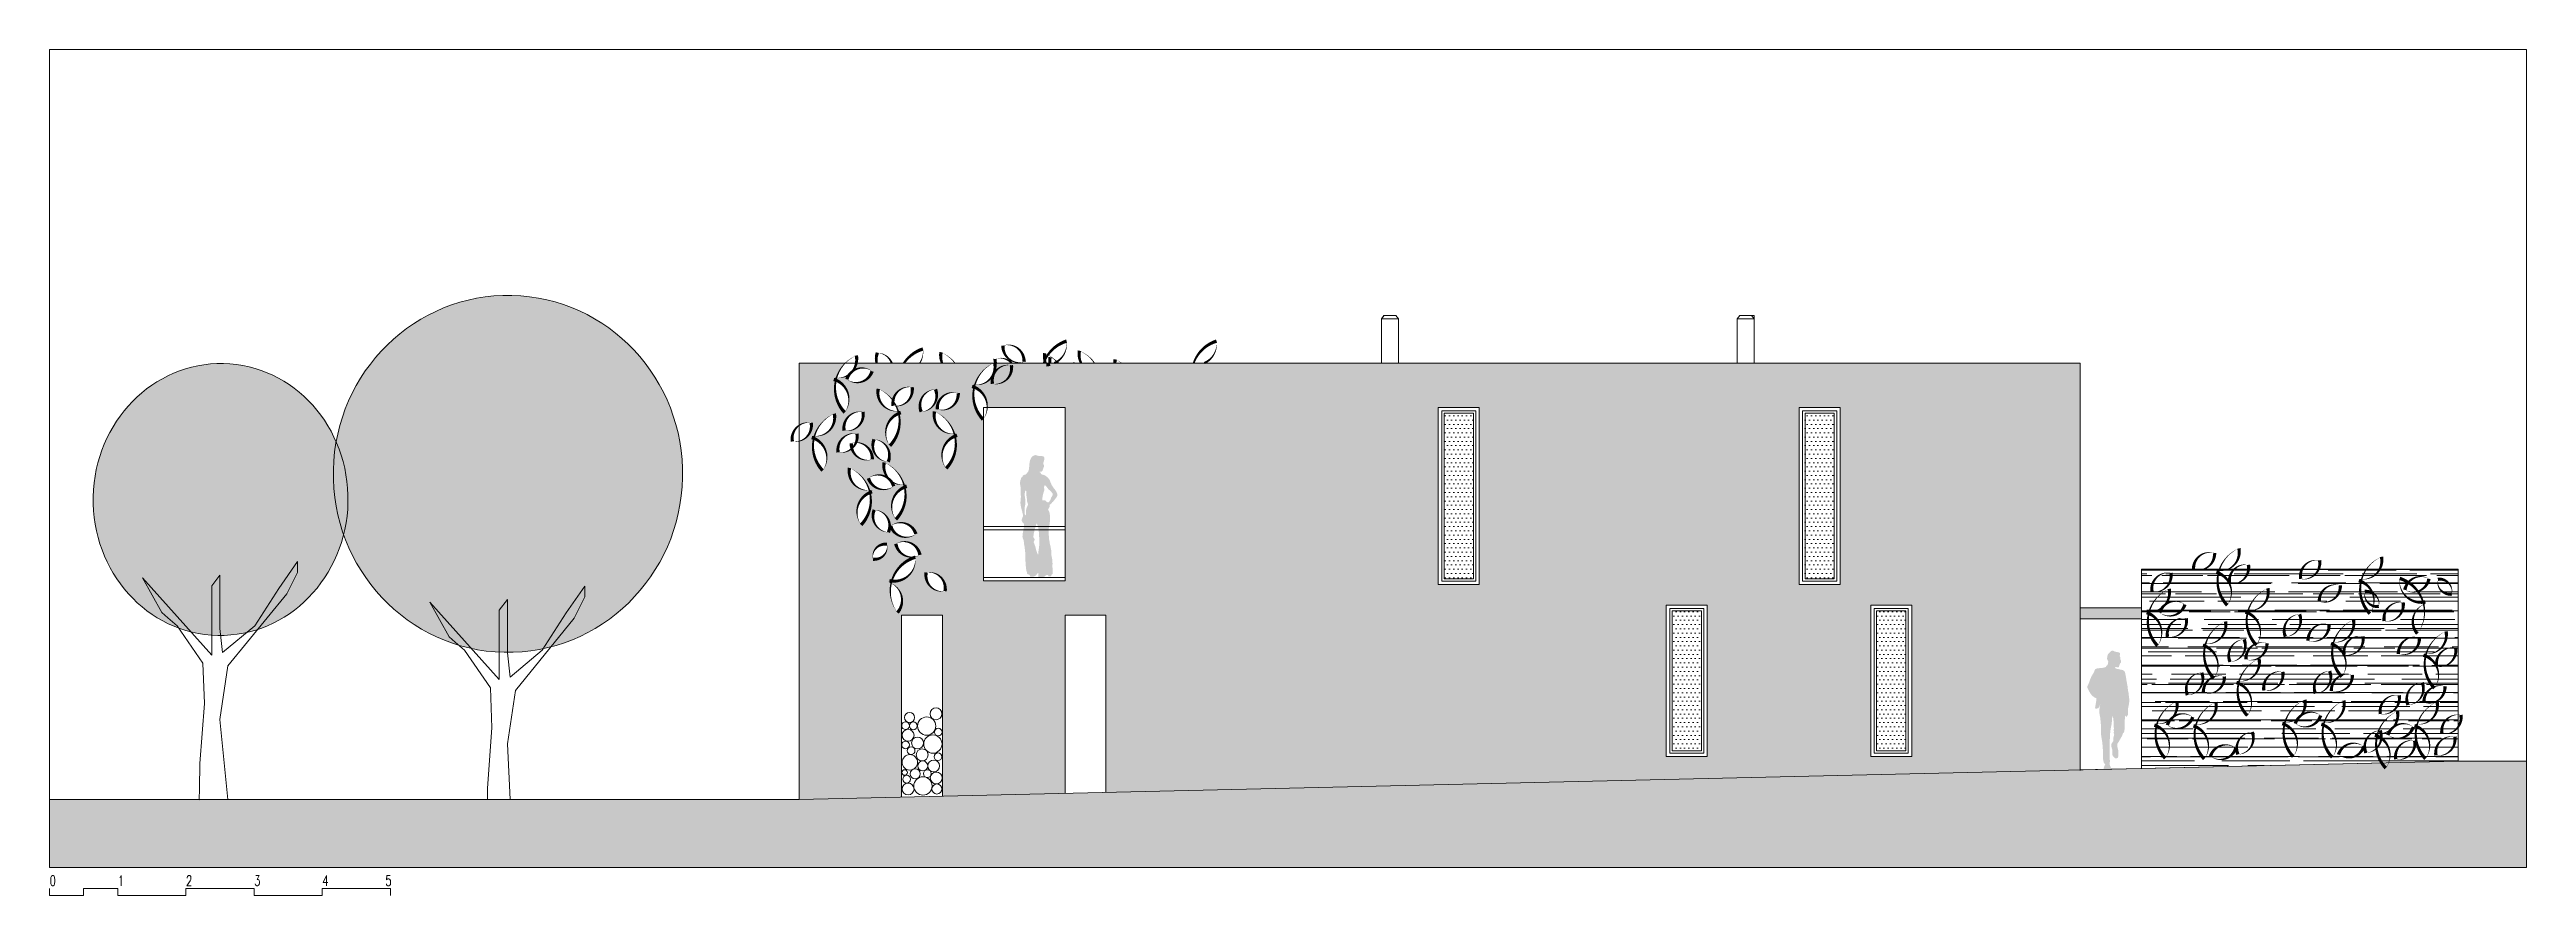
# Model space of a CAD drawing. Header units: metres. Extents: x -183 to 791, y -436 to 125.
# Drawn here: x 498.93 to 535.27, y -330.97 to -318.56 of the extents above; entities that cross this region are included whole.
import ezdxf

# ---------------------------------------------------------------- set-up
doc = ezdxf.new("R2010")
doc.units = ezdxf.units.M
doc.header["$MEASUREMENT"] = 0
doc.header["$XCLIPFRAME"] = 2
for name, color, linetype in [('01_SILNE', 1, 'Continuous'), ('okna', 4, 'Continuous'), ('SCHODY', 3, 'Continuous'), ('SRAFA', 251, 'Continuous'), ('srafa fasada', 253, 'Continuous'), ('SRAFY', 3, 'Continuous'), ('SRAFY-TERÉN', 252, 'Continuous'), ('stafaz', 254, 'Continuous'), ('zariz.predmety', 203, 'Continuous')]:
    doc.layers.add(name, color=color, linetype=linetype)
doc.layers.add('FLOATING-WINDOWS', color=2, linetype='Continuous', plot=False)
doc.styles.add('ROMANS', font='romans.shx', dxfattribs={"width": 0.7})
picture_1 = doc.add_image_def('image1.jpg', size_in_pixel=(500, 333))

msp = doc.modelspace()

# ---------------------------------------------------------------- texts
at = {"layer": 'SRAFY', "linetype": 'Continuous', "lineweight": 0, "char_height": 0.15, "width": 1.66419, "attachment_point": 1, "style": 'ROMANS'}
for s, insert in [('0', (498.932, -330.682)), ('1', (499.932, -330.682)), ('2', (500.932, -330.682)), ('3', (501.932, -330.682)), ('4', (502.932, -330.682)), ('5', (503.857, -330.682))]:
    msp.add_mtext(s, dxfattribs=dict(at, insert=insert))

# ---------------------------------------------------------------- hatches: boundary and pattern name
at = {"layer": 'SRAFA', "linetype": 'Continuous', "lineweight": 0}
h = msp.add_hatch(dxfattribs=at)
h.set_pattern_fill('DOTS', color=256, style=0)
h.paths.add_polyline_path([(519.82, -323.899), (519.39, -323.899), (519.39, -326.329), (519.82, -326.329)])
h = msp.add_hatch(dxfattribs=at)
h.set_pattern_fill('DOTS', color=256, style=0)
h.paths.add_polyline_path([(525.115, -323.899), (524.685, -323.899), (524.685, -326.329), (525.115, -326.329)])
h = msp.add_hatch(dxfattribs=at)
h.set_pattern_fill('AR-RROOF', color=256, scale=0.2, style=0)
h.paths.add_polyline_path([(529.62, -326.189), (529.62, -329.109), (534.27, -329.002), (534.27, -326.189)])
h = msp.add_hatch(dxfattribs=at)
h.set_pattern_fill('DOTS', color=256, style=0)
h.set_pattern_definition([(0, (0.2, 0), (0.03125, 0.0625), [0, -0.0625])])
h.paths.add_polyline_path([(523.165, -326.799), (522.735, -326.799), (522.735, -328.851), (523.165, -328.851)])
h = msp.add_hatch(dxfattribs=at)
h.set_pattern_fill('DOTS', color=256, style=0)
h.paths.add_polyline_path([(526.165, -326.799), (525.735, -326.799), (525.735, -328.851), (526.165, -328.851)])
at = {"layer": 'srafa fasada', "linetype": 'Continuous', "lineweight": 0}
h = msp.add_hatch(color=253, dxfattribs=at)
h.dxf.hatch_style = 1
h.paths.add_polyline_path([(528.72, -323.164), (512.798, -323.164, -0.489908), (512.505, -323.485, 0.01621), (512.496, -323.517, -0.310406), (512.687, -323.814), (513.829, -323.814), (513.829, -326.309), (513.829, -326.359), (512.63, -326.359), (512.63, -326.309), (512.63, -323.996, -0.254446), (512.496, -323.517, 0.031518), (512.459, -323.504, 0.62722), (512.486, -323.482, 0.017027), (512.505, -323.485, -0.211699), (512.779, -323.164), (510.766, -323.164, -0.128388), (510.704, -323.289, -0.346241), (510.997, -323.284, -0.520567), (510.627, -323.402, -0.101271), (510.673, -323.319, -0.196615), (510.474, -323.382, 0.01621), (510.466, -323.414, -0.48727), (510.595, -323.888, -0.250948), (510.466, -323.414, 0.031518), (510.429, -323.401, 0.62722), (510.456, -323.38, 0.017027), (510.474, -323.382, -0.123407), (510.603, -323.164), (509.929, -323.164), (509.929, -324.077, -0.19561), (510.104, -324.04, -0.389729), (509.929, -324.31), (509.929, -329.564), (511.429, -329.53), (511.429, -326.864), (512.029, -326.864), (512.029, -329.516), (513.829, -329.474), (513.829, -326.864), (514.429, -326.864), (514.429, -329.46), (528.72, -329.13)])
h.paths.add_polyline_path([(519.305, -323.814), (519.905, -323.814), (519.905, -326.414), (519.305, -326.414)], flags=16)
h.paths.add_polyline_path([(519.355, -323.864), (519.855, -323.864), (519.855, -326.364), (519.355, -326.364)], flags=0)
h.paths.add_polyline_path([(519.39, -323.899), (519.82, -323.899), (519.82, -326.329), (519.39, -326.329)], flags=0)
h.paths.add_polyline_path([(522.65, -326.714), (523.25, -326.714), (523.25, -328.936), (522.65, -328.936)], flags=16)
h.paths.add_polyline_path([(512.084, -324.709, -0.48727), (512.213, -324.235, 0.01621), (512.204, -324.202, -0.499116), (511.913, -323.874, -0.221401), (512.204, -324.202, 0.017027), (512.223, -324.2, 0.62722), (512.25, -324.222, 0.031518), (512.213, -324.235, -0.250948)], flags=16)
h.paths.add_polyline_path([(522.7, -326.764), (523.2, -326.764), (523.2, -328.886), (522.7, -328.886)], flags=0)
h.paths.add_polyline_path([(522.735, -326.799), (523.165, -326.799), (523.165, -328.851), (522.735, -328.851)], flags=0)
h.paths.add_polyline_path([(511.953, -323.842, -0.520567), (512.261, -323.605, -0.520567)], flags=16)
h.paths.add_polyline_path([(512.068, -326.51, -0.520567), (511.79, -326.237, -0.520567)], flags=16)
h.paths.add_polyline_path([(511.718, -323.878, -0.520567), (511.927, -323.549, -0.520567)], flags=16)
h.paths.add_polyline_path([(511.285, -326.362, 0.01621), (511.277, -326.395, -0.499116), (511.37, -326.824, -0.221401), (511.277, -326.395, 0.017027), (511.259, -326.387, 0.62722), (511.246, -326.355, 0.031518), (511.285, -326.362, -0.250948), (511.63, -326.012, -0.48727)], flags=16)
h.paths.add_polyline_path([(511.699, -325.978, -0.520567), (511.346, -325.815, -0.520567)], flags=16)
h.paths.add_polyline_path([(511.64, -325.671, -0.520567), (511.27, -325.553, -0.520567)], flags=16)
h.paths.add_polyline_path([(511.475, -324.983, -0.250948), (511.346, -325.457, -0.48727), (511.475, -324.983, 0.01621), (511.467, -324.951, -0.196615), (511.268, -324.888, -0.101271), (511.314, -324.971, -0.520567), (510.944, -324.853, -0.346241), (511.237, -324.857, -0.233409), (511.175, -324.622, -0.221401), (511.467, -324.951, 0.017027), (511.485, -324.948, 0.62722), (511.512, -324.97, 0.031518)], flags=16)
h.paths.add_polyline_path([(511.351, -323.795, -0.038149), (511.38, -323.869, 0.017027), (511.398, -323.867, 0.62722), (511.425, -323.889, 0.031518), (511.388, -323.902, -0.250948), (511.259, -324.376, -0.48727), (511.388, -323.902, 0.01621), (511.38, -323.869, -0.499116), (511.088, -323.541, -0.13709), (511.306, -323.717, -0.424737), (511.584, -323.518, -0.461481)], flags=16)
h.paths.add_polyline_path([(511.237, -325.646, -0.520567), (511.029, -325.317, -0.520567)], flags=16)
h.paths.add_polyline_path([(511.234, -324.612, -0.520567), (511.026, -324.284, -0.520567)], flags=16)
h.paths.add_polyline_path([(511.011, -326.04, -0.520567), (511.215, -325.822, -0.520567)], flags=16)
h.paths.add_polyline_path([(510.966, -325.063, -0.250948), (510.837, -325.537, -0.48727), (510.966, -325.063, 0.01621), (510.958, -325.03, -0.499116), (510.666, -324.702, -0.221401), (510.958, -325.03, 0.017027), (510.976, -325.028, 0.62722), (511.003, -325.05, 0.031518)], flags=16)
h.paths.add_polyline_path([(511, -324.577, -0.421375), (510.701, -324.416, -0.232393), (510.499, -324.473, -0.520567), (510.776, -324.2, -0.139229), (510.762, -324.329, -0.428126)], flags=16)
h.paths.add_polyline_path([(510.587, -324.154, -0.520567), (510.864, -323.881, -0.520567)], flags=16)
h.paths.add_polyline_path([(524.6, -323.814), (525.2, -323.814), (525.2, -326.414), (524.6, -326.414)], flags=16)
h.paths.add_polyline_path([(524.65, -323.864), (525.15, -323.864), (525.15, -326.364), (524.65, -326.364)], flags=0)
h.paths.add_polyline_path([(524.685, -323.899), (525.115, -323.899), (525.115, -326.329), (524.685, -326.329)], flags=0)
h.paths.add_polyline_path([(510.151, -324.235, 0.01621), (510.143, -324.267, -0.48727), (510.272, -324.741, -0.250948), (510.143, -324.267, 0.031518), (510.106, -324.254, 0.62722), (510.133, -324.233, 0.017027), (510.151, -324.235, -0.221401), (510.443, -323.906, -0.499116)], flags=16)
h.paths.add_polyline_path([(525.65, -326.714), (526.25, -326.714), (526.25, -328.936), (525.65, -328.936)], flags=16)
h.paths.add_polyline_path([(525.7, -326.764), (526.2, -326.764), (526.2, -328.886), (525.7, -328.886)], flags=0)
h.paths.add_polyline_path([(525.735, -326.799), (526.165, -326.799), (526.165, -328.851), (525.735, -328.851)], flags=0)
at = {"layer": 'SRAFY', "linetype": 'Continuous', "lineweight": 0}
msp.add_hatch(color=44, dxfattribs=at).paths.add_polyline_path([(529.62, -326.754), (528.72, -326.754), (528.72, -326.914), (529.62, -326.914)])
at = {"layer": 'SRAFY-TERÉN', "linetype": 'Continuous', "lineweight": 0}
msp.add_hatch(color=256, dxfattribs=at).paths.add_polyline_path([(498.929, -329.564), (498.929, -330.564), (535.27, -330.564), (535.27, -329.002), (534.27, -329.002), (509.929, -329.564)])
at = {"layer": 'stafaz', "linetype": 'Continuous', "ltscale": 0.001}
h = msp.add_hatch(color=256, dxfattribs=at)
h.paths.add_polyline_path([(513.601, -325.361), (513.598, -325.348), (513.589, -325.331), (513.582, -325.317), (513.579, -325.305), (513.592, -325.293), (513.598, -325.282), (513.603, -325.266), (513.603, -325.252), (513.602, -325.241), (513.618, -325.233), (513.629, -325.221), (513.64, -325.207), (513.651, -325.198), (513.66, -325.188), (513.672, -325.172), (513.683, -325.159), (513.694, -325.144), (513.702, -325.133), (513.707, -325.123), (513.713, -325.113), (513.716, -325.1), (513.716, -325.088), (513.712, -325.078), (513.708, -325.068), (513.704, -325.058), (513.698, -325.047), (513.691, -325.037), (513.682, -325.023), (513.673, -325.011), (513.662, -324.998), (513.654, -324.987), (513.648, -324.975), (513.639, -324.963), (513.631, -324.949), (513.627, -324.939), (513.62, -324.924), (513.615, -324.913), (513.611, -324.9), (513.606, -324.888), (513.6, -324.876), (513.593, -324.866), (513.585, -324.854), (513.572, -324.841), (513.561, -324.832), (513.545, -324.819), (513.532, -324.811), (513.522, -324.806), (513.512, -324.804), (513.501, -324.802), (513.491, -324.798), (513.479, -324.794), (513.472, -324.78), (513.472, -324.77), (513.459, -324.767), (513.452, -324.757), (513.467, -324.756), (513.477, -324.756), (513.487, -324.755), (513.497, -324.744), (513.5, -324.73), (513.507, -324.716), (513.51, -324.705), (513.513, -324.695), (513.521, -324.683), (513.522, -324.673), (513.52, -324.662), (513.514, -324.652), (513.51, -324.641), (513.508, -324.631), (513.52, -324.596), (513.523, -324.583), (513.525, -324.57), (513.525, -324.56), (513.523, -324.55), (513.517, -324.538), (513.506, -324.532), (513.493, -324.528), (513.481, -324.526), (513.467, -324.525), (513.455, -324.525), (513.442, -324.525), (513.431, -324.524), (513.419, -324.52), (513.406, -324.517), (513.392, -324.514), (513.376, -324.517), (513.358, -324.527), (513.348, -324.537), (513.334, -324.551), (513.328, -324.561), (513.32, -324.577), (513.315, -324.59), (513.312, -324.603), (513.309, -324.617), (513.307, -324.631), (513.305, -324.641), (513.305, -324.657), (513.302, -324.672), (513.302, -324.685), (513.301, -324.702), (513.3, -324.718), (513.296, -324.731), (513.292, -324.744), (513.286, -324.757), (513.278, -324.768), (513.27, -324.78), (513.261, -324.79), (513.246, -324.8), (513.231, -324.803), (513.221, -324.807), (513.209, -324.816), (513.208, -324.827), (513.196, -324.835), (513.185, -324.85), (513.18, -324.866), (513.175, -324.879), (513.172, -324.895), (513.169, -324.909), (513.168, -324.922), (513.168, -324.936), (513.17, -324.947), (513.173, -324.958), (513.174, -324.969), (513.176, -324.986), (513.176, -325), (513.175, -325.012), (513.175, -325.023), (513.175, -325.034), (513.175, -325.045), (513.175, -325.057), (513.175, -325.074), (513.176, -325.088), (513.178, -325.099), (513.18, -325.112), (513.18, -325.122), (513.18, -325.135), (513.178, -325.148), (513.178, -325.164), (513.176, -325.181), (513.175, -325.193), (513.174, -325.205), (513.174, -325.22), (513.176, -325.239), (513.178, -325.253), (513.181, -325.268), (513.184, -325.28), (513.187, -325.295), (513.191, -325.309), (513.194, -325.321), (513.197, -325.334), (513.201, -325.345), (513.201, -325.357), (513.207, -325.37), (513.209, -325.382), (513.21, -325.397), (513.21, -325.414), (513.206, -325.424), (513.202, -325.434), (513.196, -325.45), (513.192, -325.462), (513.191, -325.473), (513.196, -325.487), (513.206, -325.503), (513.217, -325.515), (513.228, -325.525), (513.227, -325.539), (513.227, -325.553), (513.227, -325.564), (513.224, -325.578), (513.22, -325.6), (513.218, -325.613), (513.216, -325.623), (513.212, -325.637), (513.209, -325.654), (513.206, -325.677), (513.206, -325.689), (513.204, -325.7), (513.204, -325.712), (513.205, -325.722), (513.208, -325.732), (513.216, -325.75), (513.221, -325.77), (513.226, -325.797), (513.228, -325.809), (513.228, -325.823), (513.23, -325.833), (513.232, -325.844), (513.235, -325.864), (513.236, -325.875), (513.238, -325.89), (513.24, -325.902), (513.241, -325.916), (513.242, -325.927), (513.244, -325.938), (513.245, -325.948), (513.247, -325.959), (513.248, -325.981), (513.248, -326.006), (513.248, -326.019), (513.248, -326.03), (513.248, -326.043), (513.248, -326.057), (513.248, -326.074), (513.249, -326.088), (513.25, -326.099), (513.25, -326.11), (513.252, -326.122), (513.252, -326.134), (513.253, -326.146), (513.254, -326.158), (513.256, -326.178), (513.259, -326.199), (513.261, -326.209), (513.266, -326.222), (513.269, -326.235), (513.273, -326.256), (513.283, -326.262), (513.295, -326.266), (513.305, -326.266), (513.309, -326.279), (513.316, -326.293), (513.33, -326.299), (513.348, -326.299), (513.359, -326.297), (513.369, -326.294), (513.388, -326.287), (513.401, -326.277), (513.412, -326.264), (513.423, -326.249), (513.434, -326.244), (513.435, -326.256), (513.434, -326.266), (513.436, -326.279), (513.434, -326.289), (513.434, -326.299), (513.445, -326.304), (513.458, -326.304), (513.469, -326.304), (513.481, -326.302), (513.492, -326.301), (513.507, -326.3), (513.522, -326.299), (513.534, -326.291), (513.544, -326.28), (513.558, -326.272), (513.571, -326.271), (513.581, -326.279), (513.584, -326.292), (513.595, -326.293), (513.611, -326.293), (513.622, -326.291), (513.628, -326.281), (513.628, -326.269), (513.642, -326.264), (513.647, -326.251), (513.647, -326.234), (513.646, -326.219), (513.646, -326.206), (513.646, -326.194), (513.646, -326.176), (513.644, -326.162), (513.643, -326.15), (513.643, -326.14), (513.644, -326.118), (513.645, -326.103), (513.642, -326.084), (513.64, -326.065), (513.64, -326.054), (513.64, -326.041), (513.636, -326.02), (513.633, -326.009), (513.63, -325.992), (513.628, -325.978), (513.628, -325.964), (513.627, -325.953), (513.626, -325.943), (513.626, -325.922), (513.625, -325.91), (513.624, -325.898), (513.619, -325.879), (513.616, -325.859), (513.614, -325.848), (513.612, -325.837), (513.609, -325.827), (513.604, -325.806), (513.603, -325.794), (513.601, -325.783), (513.599, -325.772), (513.595, -325.754), (513.595, -325.739), (513.594, -325.729), (513.593, -325.718), (513.592, -325.707), (513.59, -325.69), (513.59, -325.672), (513.589, -325.658), (513.589, -325.644), (513.589, -325.633), (513.589, -325.622), (513.589, -325.612), (513.589, -325.598), (513.591, -325.585), (513.594, -325.571), (513.597, -325.556), (513.599, -325.538), (513.602, -325.524), (513.604, -325.5), (513.606, -325.487), (513.608, -325.471), (513.608, -325.455), (513.608, -325.445), (513.608, -325.43), (513.608, -325.419), (513.608, -325.404), (513.606, -325.393), (513.604, -325.378)])
h.paths.add_polyline_path([(513.417, -325.524), (513.422, -325.536), (513.427, -325.547), (513.429, -325.558), (513.433, -325.569), (513.437, -325.584), (513.439, -325.601), (513.441, -325.616), (513.443, -325.63), (513.444, -325.647), (513.444, -325.66), (513.446, -325.674), (513.446, -325.684), (513.448, -325.701), (513.448, -325.711), (513.45, -325.723), (513.451, -325.736), (513.453, -325.749), (513.452, -325.762), (513.452, -325.773), (513.451, -325.794), (513.451, -325.816), (513.45, -325.832), (513.449, -325.847), (513.446, -325.864), (513.445, -325.877), (513.443, -325.89), (513.442, -325.903), (513.44, -325.914), (513.438, -325.927), (513.438, -325.938), (513.436, -325.949), (513.435, -325.961), (513.433, -325.975), (513.425, -325.963), (513.42, -325.952), (513.414, -325.933), (513.409, -325.919), (513.403, -325.901), (513.401, -325.889), (513.396, -325.87), (513.391, -325.852), (513.385, -325.836), (513.38, -325.824), (513.376, -325.812), (513.369, -325.798), (513.37, -325.785), (513.375, -325.774), (513.379, -325.763), (513.381, -325.752), (513.38, -325.742), (513.371, -325.73), (513.365, -325.717), (513.365, -325.7), (513.367, -325.678), (513.372, -325.655), (513.376, -325.641), (513.379, -325.623), (513.382, -325.61), (513.386, -325.594), (513.392, -325.575), (513.396, -325.562), (513.399, -325.551), (513.403, -325.539), (513.408, -325.529), (513.415, -325.513)], flags=16)
h.paths.add_polyline_path([(513.256, -325.359), (513.254, -325.376), (513.253, -325.387), (513.252, -325.401), (513.242, -325.392), (513.237, -325.379), (513.237, -325.368), (513.237, -325.356), (513.237, -325.343), (513.236, -325.332), (513.236, -325.321), (513.236, -325.308), (513.236, -325.297), (513.236, -325.286), (513.238, -325.271), (513.24, -325.26), (513.244, -325.243), (513.245, -325.232), (513.246, -325.215), (513.246, -325.203), (513.246, -325.188), (513.246, -325.176), (513.244, -325.163), (513.243, -325.15), (513.241, -325.136), (513.239, -325.123), (513.237, -325.113), (513.236, -325.101), (513.237, -325.09), (513.237, -325.08), (513.239, -325.064), (513.243, -325.044), (513.247, -325.034), (513.257, -325.038), (513.261, -325.053), (513.26, -325.063), (513.259, -325.076), (513.259, -325.087), (513.26, -325.101), (513.263, -325.113), (513.264, -325.124), (513.266, -325.137), (513.268, -325.148), (513.268, -325.16), (513.269, -325.17), (513.271, -325.191), (513.274, -325.202), (513.278, -325.216), (513.282, -325.226), (513.284, -325.238), (513.28, -325.251), (513.276, -325.262), (513.269, -325.277), (513.266, -325.288), (513.26, -325.303), (513.257, -325.318), (513.256, -325.335), (513.256, -325.347)], flags=16)
h.paths.add_polyline_path([(513.498, -325.179), (513.495, -325.168), (513.494, -325.157), (513.494, -325.146), (513.497, -325.134), (513.5, -325.12), (513.501, -325.11), (513.506, -325.092), (513.509, -325.079), (513.513, -325.064), (513.517, -325.052), (513.521, -325.039), (513.523, -325.027), (513.523, -325.016), (513.522, -325.002), (513.52, -324.989), (513.522, -324.975), (513.526, -324.965), (513.533, -324.954), (513.56, -324.98), (513.567, -324.991), (513.574, -325.001), (513.583, -325.012), (513.597, -325.025), (513.609, -325.034), (513.624, -325.048), (513.632, -325.059), (513.641, -325.072), (513.648, -325.082), (513.648, -325.095), (513.643, -325.106), (513.637, -325.119), (513.627, -325.133), (513.623, -325.144), (513.619, -325.154), (513.615, -325.165), (513.608, -325.18), (513.598, -325.193), (513.589, -325.203), (513.578, -325.21), (513.567, -325.205), (513.556, -325.196), (513.545, -325.185), (513.534, -325.177), (513.521, -325.176), (513.508, -325.177)], flags=16)
msp.add_hatch(color=256, dxfattribs=at).paths.add_polyline_path([(529.195, -328.342), (529.205, -328.356), (529.207, -328.375), (529.209, -328.39), (529.21, -328.403), (529.212, -328.418), (529.214, -328.433), (529.216, -328.453), (529.216, -328.466), (529.216, -328.48), (529.216, -328.497), (529.216, -328.511), (529.217, -328.525), (529.214, -328.539), (529.212, -328.554), (529.22, -328.567), (529.213, -328.579), (529.214, -328.59), (529.222, -328.606), (529.216, -328.633), (529.212, -328.65), (529.21, -328.664), (529.21, -328.684), (529.208, -328.709), (529.197, -328.725), (529.185, -328.741), (529.181, -328.754), (529.179, -328.774), (529.179, -328.787), (529.183, -328.801), (529.187, -328.817), (529.194, -328.836), (529.196, -328.862), (529.193, -328.887), (529.193, -328.898), (529.195, -328.911), (529.201, -328.926), (529.212, -328.938), (529.224, -328.951), (529.235, -328.962), (529.248, -328.965), (529.26, -328.961), (529.273, -328.957), (529.278, -328.942), (529.282, -328.927), (529.283, -328.911), (529.283, -328.895), (529.284, -328.881), (529.283, -328.867), (529.282, -328.851), (529.279, -328.839), (529.277, -328.827), (529.272, -328.81), (529.269, -328.797), (529.268, -328.778), (529.267, -328.755), (529.278, -328.733), (529.29, -328.715), (529.297, -328.701), (529.305, -328.688), (529.315, -328.672), (529.325, -328.654), (529.331, -328.643), (529.34, -328.624), (529.347, -328.605), (529.353, -328.592), (529.364, -328.583), (529.368, -328.568), (529.372, -328.547), (529.374, -328.534), (529.374, -328.518), (529.374, -328.499), (529.373, -328.476), (529.374, -328.449), (529.376, -328.435), (529.376, -328.42), (529.377, -328.399), (529.378, -328.381), (529.38, -328.359), (529.382, -328.345), (529.392, -328.336), (529.398, -328.357), (529.408, -328.347), (529.417, -328.333), (529.424, -328.319), (529.425, -328.303), (529.425, -328.292), (529.425, -328.276), (529.425, -328.263), (529.425, -328.245), (529.425, -328.232), (529.429, -328.211), (529.433, -328.194), (529.435, -328.18), (529.438, -328.169), (529.44, -328.158), (529.441, -328.141), (529.442, -328.13), (529.442, -328.111), (529.442, -328.099), (529.441, -328.083), (529.439, -328.073), (529.438, -328.058), (529.436, -328.039), (529.435, -328.021), (529.432, -328.007), (529.43, -327.991), (529.427, -327.981), (529.424, -327.961), (529.421, -327.943), (529.421, -327.932), (529.418, -327.912), (529.416, -327.898), (529.413, -327.882), (529.409, -327.863), (529.407, -327.85), (529.404, -327.837), (529.402, -327.821), (529.4, -327.81), (529.398, -327.796), (529.396, -327.78), (529.394, -327.767), (529.391, -327.752), (529.388, -327.737), (529.385, -327.722), (529.382, -327.709), (529.376, -327.692), (529.365, -327.68), (529.353, -327.67), (529.339, -327.665), (529.324, -327.662), (529.308, -327.659), (529.291, -327.656), (529.278, -327.652), (529.262, -327.649), (529.243, -327.645), (529.234, -327.624), (529.245, -327.62), (529.256, -327.624), (529.27, -327.628), (529.283, -327.629), (529.291, -327.618), (529.295, -327.605), (529.297, -327.595), (529.303, -327.583), (529.307, -327.569), (529.319, -327.56), (529.321, -327.546), (529.321, -327.533), (529.318, -327.522), (529.313, -327.511), (529.313, -327.498), (529.312, -327.487), (529.308, -327.475), (529.301, -327.459), (529.307, -327.44), (529.307, -327.428), (529.306, -327.417), (529.295, -327.411), (529.283, -327.406), (529.272, -327.405), (529.265, -327.403), (529.232, -327.396), (529.221, -327.39), (529.208, -327.385), (529.197, -327.385), (529.186, -327.385), (529.173, -327.392), (529.162, -327.402), (529.148, -327.417), (529.133, -327.433), (529.125, -327.45), (529.121, -327.462), (529.119, -327.477), (529.118, -327.489), (529.118, -327.5), (529.119, -327.512), (529.124, -327.524), (529.134, -327.542), (529.132, -327.563), (529.128, -327.577), (529.126, -327.59), (529.114, -327.599), (529.106, -327.61), (529.098, -327.622), (529.081, -327.629), (529.063, -327.632), (529.049, -327.635), (529.037, -327.635), (529.024, -327.636), (529.01, -327.638), (528.998, -327.64), (528.984, -327.642), (528.972, -327.644), (528.958, -327.646), (528.943, -327.656), (528.935, -327.672), (528.925, -327.694), (528.921, -327.705), (528.91, -327.723), (528.899, -327.741), (528.892, -327.754), (528.884, -327.768), (528.876, -327.788), (528.87, -327.8), (528.865, -327.813), (528.862, -327.825), (528.855, -327.844), (528.846, -327.865), (528.84, -327.881), (528.832, -327.895), (528.826, -327.909), (528.826, -327.924), (528.835, -327.941), (528.845, -327.963), (528.854, -327.98), (528.863, -327.993), (528.871, -328.008), (528.88, -328.02), (528.891, -328.035), (528.906, -328.05), (528.921, -328.06), (528.933, -328.069), (528.945, -328.075), (528.962, -328.084), (528.959, -328.118), (528.956, -328.132), (528.953, -328.151), (528.949, -328.17), (528.947, -328.184), (528.944, -328.201), (528.942, -328.213), (528.941, -328.226), (528.952, -328.232), (528.968, -328.231), (528.98, -328.231), (528.993, -328.221), (528.999, -328.21), (529.006, -328.197), (529.012, -328.181), (529.014, -328.168), (529.018, -328.155), (529.016, -328.168), (529.014, -328.178), (529.012, -328.194), (529.01, -328.205), (529.008, -328.223), (529.004, -328.243), (529.004, -328.258), (529.004, -328.27), (529.004, -328.282), (529.004, -328.293), (529.006, -328.308), (529.007, -328.319), (529.012, -328.34), (529.015, -328.359), (529.017, -328.373), (529.019, -328.386), (529.02, -328.4), (529.022, -328.418), (529.024, -328.437), (529.025, -328.457), (529.027, -328.475), (529.027, -328.487), (529.028, -328.499), (529.028, -328.512), (529.029, -328.528), (529.029, -328.548), (529.029, -328.562), (529.029, -328.583), (529.029, -328.602), (529.029, -328.615), (529.031, -328.628), (529.033, -328.649), (529.035, -328.66), (529.037, -328.673), (529.039, -328.684), (529.042, -328.697), (529.044, -328.711), (529.046, -328.724), (529.048, -328.743), (529.05, -328.766), (529.052, -328.783), (529.053, -328.8), (529.053, -328.815), (529.055, -328.83), (529.055, -328.843), (529.056, -328.853), (529.057, -328.874), (529.057, -328.887), (529.057, -328.898), (529.057, -328.919), (529.057, -328.937), (529.057, -328.957), (529.057, -328.969), (529.061, -328.986), (529.063, -329.001), (529.067, -329.015), (529.069, -329.026), (529.079, -329.038), (529.091, -329.054), (529.079, -329.072), (529.073, -329.088), (529.069, -329.102), (529.067, -329.113), (529.07, -329.125), (529.087, -329.132), (529.101, -329.133), (529.112, -329.133), (529.129, -329.133), (529.146, -329.133), (529.158, -329.129), (529.169, -329.117), (529.173, -329.102), (529.167, -329.086), (529.162, -329.074), (529.158, -329.06), (529.152, -329.041), (529.157, -329.019), (529.158, -329.005), (529.158, -328.995), (529.157, -328.983), (529.157, -328.963), (529.157, -328.945), (529.157, -328.928), (529.157, -328.915), (529.156, -328.9), (529.155, -328.881), (529.155, -328.863), (529.155, -328.845), (529.155, -328.823), (529.155, -328.81), (529.155, -328.798), (529.154, -328.778), (529.154, -328.761), (529.154, -328.742), (529.155, -328.723), (529.155, -328.705), (529.157, -328.686), (529.158, -328.672), (529.159, -328.65), (529.159, -328.631), (529.161, -328.607), (529.162, -328.592), (529.164, -328.57), (529.167, -328.552), (529.168, -328.532), (529.175, -328.504), (529.179, -328.484), (529.181, -328.472), (529.183, -328.461), (529.185, -328.447), (529.186, -328.434), (529.189, -328.42), (529.189, -328.408), (529.19, -328.392), (529.191, -328.372), (529.193, -328.36)])
at = {"layer": 'zariz.predmety', "linetype": 'Continuous', "lineweight": 0}
h = msp.add_hatch(color=84, dxfattribs=at)
edge = h.paths.add_edge_path()
edge.add_ellipse((505.655, -324.789), major_axis=(-0.056, -2.618), ratio=0.978577, start_angle=0, end_angle=360)
h = msp.add_hatch(color=84, dxfattribs=at)
edge = h.paths.add_edge_path()
edge.add_ellipse((501.438, -325.165), major_axis=(-0.042, -1.994), ratio=0.937649, start_angle=0, end_angle=360)

# ---------------------------------------------------------------- linework, layer by layer
at = {"linetype": 'Continuous', "lineweight": 0}
for p, q in [((509.929, -323.164), (509.929, -329.564)), ((509.929, -323.164), (528.72, -323.164)), ((528.72, -323.164), (528.72, -329.139)), ((512.63, -325.559), (513.829, -325.559)), ((512.63, -325.609), (513.829, -325.609)), ((512.63, -326.309), (512.63, -326.359)), ((513.829, -326.309), (513.829, -326.359)), ((529.62, -329.118), (529.62, -326.189)), ((534.27, -326.189), (529.62, -326.189)), ((534.27, -326.189), (534.27, -329.002)), ((512.63, -326.359), (513.829, -326.359)), ((512.029, -326.864), (511.429, -326.864)), ((511.429, -326.864), (511.429, -329.53)), ((512.029, -326.864), (512.029, -329.517)), ((513.829, -326.864), (513.829, -329.476)), ((513.829, -326.864), (513.829, -329.476)), ((514.429, -326.864), (513.829, -326.864)), ((514.429, -326.864), (514.429, -329.462))]:
    msp.add_line(p, q, dxfattribs=at)
msp.add_lwpolyline([(513.829, -323.814), (512.63, -323.814), (512.63, -326.309), (513.829, -326.309)], close=True, dxfattribs=at)
at = {"layer": '01_SILNE', "linetype": 'Continuous', "lineweight": 0}
for p, q in [((534.27, -329.002), (509.929, -329.564)), ((534.27, -329.002), (509.929, -329.564)), ((534.27, -329.002), (535.27, -329.002)), ((509.929, -329.564), (498.929, -329.564))]:
    msp.add_line(p, q, dxfattribs=at)
at = {"layer": 'FLOATING-WINDOWS', "linetype": 'Continuous', "lineweight": 0}
msp.add_line((498.929, -329.564), (498.929, -319.564), dxfattribs=at)
at = {"layer": 'FLOATING-WINDOWS', "linetype": 'Continuous', "lineweight": 0, "flags": 128}
msp.add_lwpolyline([(498.929, -329.564), (498.929, -330.564), (535.27, -330.564), (535.27, -329.002), (534.27, -329.002), (509.929, -329.564)], close=True, dxfattribs=at)
at = {"layer": 'okna', "linetype": 'Continuous', "lineweight": 0}
for points in [[(519.905, -323.814), (519.305, -323.814), (519.305, -326.414), (519.905, -326.414)], [(519.855, -323.864), (519.355, -323.864), (519.355, -326.364), (519.855, -326.364)], [(519.82, -323.899), (519.39, -323.899), (519.39, -326.329), (519.82, -326.329)], [(525.2, -323.814), (524.6, -323.814), (524.6, -326.414), (525.2, -326.414)], [(525.15, -323.864), (524.65, -323.864), (524.65, -326.364), (525.15, -326.364)], [(525.115, -323.899), (524.685, -323.899), (524.685, -326.329), (525.115, -326.329)], [(523.25, -326.714), (522.65, -326.714), (522.65, -328.936), (523.25, -328.936)], [(523.2, -326.764), (522.7, -326.764), (522.7, -328.886), (523.2, -328.886)], [(523.165, -326.799), (522.735, -326.799), (522.735, -328.851), (523.165, -328.851)], [(526.25, -326.714), (525.65, -326.714), (525.65, -328.936), (526.25, -328.936)], [(526.2, -326.764), (525.7, -326.764), (525.7, -328.886), (526.2, -328.886)], [(526.165, -326.799), (525.735, -326.799), (525.735, -328.851), (526.165, -328.851)]]:
    msp.add_lwpolyline(points, close=True, dxfattribs=at)
at = {"layer": 'SCHODY', "linetype": 'Continuous', "lineweight": 0}
msp.add_line((519.905, -326.414), (519.905, -323.814), dxfattribs=at)
at = {"layer": 'SRAFA', "linetype": 'Continuous', "lineweight": 0}
for p, q in [((518.47, -322.514), (518.508, -322.464)), ((518.72, -322.514), (518.47, -322.514)), ((518.47, -322.514), (518.47, -323.164)), ((518.682, -322.464), (518.508, -322.464)), ((518.72, -322.514), (518.682, -322.464)), ((518.72, -323.164), (518.72, -322.514)), ((523.69, -322.514), (523.728, -322.464)), ((523.94, -322.514), (523.69, -322.514)), ((523.69, -322.514), (523.69, -323.164)), ((523.902, -322.464), (523.728, -322.464)), ((523.94, -322.514), (523.902, -322.464)), ((523.94, -323.164), (523.94, -322.514))]:
    msp.add_line(p, q, dxfattribs=at)
for centre, radius in [((511.488, -328.483), 0.0566), ((511.547, -328.363), 0.0737), ((511.603, -328.485), 0.0566), ((511.798, -328.489), 0.134), ((511.935, -328.309), 0.0874), ((511.968, -328.577), 0.0566), ((511.488, -328.765), 0.0566), ((511.525, -328.624), 0.0874), ((511.57, -328.85), 0.0566), ((511.664, -328.737), 0.0874), ((511.732, -328.911), 0.0874), ((511.889, -328.753), 0.134), ((511.964, -328.939), 0.0566), ((511.475, -329.17), 0.0409), ((511.551, -329.021), 0.114), ((511.505, -329.268), 0.0566), ((511.631, -329.19), 0.0737), ((511.743, -329.367), 0.134), ((511.74, -329.074), 0.0737), ((511.808, -329.187), 0.0566), ((511.901, -329.074), 0.0874), ((511.939, -329.25), 0.0874), ((511.525, -329.412), 0.0874), ((511.948, -329.412), 0.0737)]:
    msp.add_circle(centre, radius, dxfattribs=at)
at = {"layer": 'SRAFY', "color": 44, "linetype": 'Continuous', "lineweight": 0}
for p, q in [((529.62, -326.754), (528.72, -326.754)), ((529.62, -326.914), (528.72, -326.914))]:
    msp.add_line(p, q, dxfattribs=at)
at = {"layer": 'SRAFY', "linetype": 'Continuous', "lineweight": 0}
for p, q in [((498.929, -330.874), (498.929, -330.974)), ((498.929, -330.974), (499.429, -330.974)), ((499.429, -330.974), (499.429, -330.874)), ((499.429, -330.874), (499.929, -330.874)), ((499.929, -330.874), (499.929, -330.974)), ((499.929, -330.974), (500.929, -330.974)), ((500.929, -330.974), (500.929, -330.874)), ((500.929, -330.874), (501.929, -330.874)), ((501.929, -330.874), (501.929, -330.974)), ((501.929, -330.974), (502.929, -330.974)), ((502.929, -330.974), (502.929, -330.874)), ((502.929, -330.874), (503.929, -330.874)), ((503.929, -330.874), (503.929, -330.974))]:
    msp.add_line(p, q, dxfattribs=at)
at = {"layer": 'SRAFY', "linetype": 'Continuous', "lineweight": 0, "flags": 128}
msp.add_lwpolyline([(529.62, -326.189), (529.62, -329.109), (534.27, -329.002), (534.27, -326.189)], close=True, dxfattribs=at)
at = {"layer": 'zariz.predmety', "color": 253, "linetype": 'Continuous', "ltscale": 0.001}
for points in [[(510.595, -323.888, 0, 0, 0.520567), (510.595, -323.888, 0, 0.05, 0.520567), (510.435, -323.403, 0, 0.05, 0.520567), (510.456, -323.38, 0, 0.05, 0.520567), (510.766, -323.053, 0, 0.05, 0.520567), (510.595, -323.888, 0.05, 0.05, 0)], [(512.917, -322.908, 0, 0, -0.520567), (512.917, -322.908, 0, 0.05, -0.520567), (513.226, -323.145, 0, 0.05, -0.520567), (512.917, -322.908, 0.05, 0.05, 0)], [(510.627, -323.402, 0, 0, 0.520567), (510.627, -323.402, 0, 0.05, 0.520567), (510.997, -323.284, 0, 0.05, 0.520567), (510.627, -323.402, 0.05, 0.05, 0)], [(512.625, -323.991, 0, 0, 0.520567), (512.625, -323.991, 0, 0.05, 0.520567), (512.465, -323.506, 0, 0.05, 0.520567), (512.486, -323.482, 0, 0.05, 0.520567), (512.796, -323.156, 0, 0.05, 0.520567), (512.625, -323.991, 0.05, 0.05, 0)], [(513.041, -323.196, 0, 0, 0.520567), (513.041, -323.196, 0, 0.05, 0.520567), (512.763, -323.468, 0, 0.05, 0.520567), (513.041, -323.196, 0.05, 0.05, 0)], [(511.259, -324.376, 0, 0, -0.520567), (511.259, -324.376, 0, 0.05, -0.520567), (511.419, -323.891, 0, 0.05, -0.520567), (511.398, -323.867, 0, 0.05, -0.520567), (511.088, -323.541, 0, 0.05, -0.520567), (511.259, -324.376, 0.05, 0.05, 0)], [(511.584, -323.518, 0, 0, 0.520567), (511.584, -323.518, 0, 0.05, 0.520567), (511.306, -323.791, 0, 0.05, 0.520567), (511.584, -323.518, 0.05, 0.05, 0)], [(511.718, -323.878, 0, 0, 0.520567), (511.718, -323.878, 0, 0.05, 0.520567), (511.927, -323.549, 0, 0.05, 0.520567), (511.718, -323.878, 0.05, 0.05, 0)], [(512.261, -323.605, 0, 0, 0.520567), (512.261, -323.605, 0, 0.05, 0.520567), (511.953, -323.842, 0, 0.05, 0.520567), (512.261, -323.605, 0.05, 0.05, 0)], [(510.104, -324.04, 0, 0, 0.520567), (510.104, -324.04, 0, 0.05, 0.520567), (509.827, -324.313, 0, 0.05, 0.520567), (510.104, -324.04, 0.05, 0.05, 0)], [(510.272, -324.741, 0, 0, 0.520567), (510.272, -324.741, 0, 0.05, 0.520567), (510.112, -324.256, 0, 0.05, 0.520567), (510.133, -324.233, 0, 0.05, 0.520567), (510.443, -323.906, 0, 0.05, 0.520567), (510.272, -324.741, 0.05, 0.05, 0)], [(510.864, -323.881, 0, 0, 0.520567), (510.864, -323.881, 0, 0.05, 0.520567), (510.587, -324.154, 0, 0.05, 0.520567), (510.864, -323.881, 0.05, 0.05, 0)], [(512.084, -324.709, 0, 0, -0.520567), (512.084, -324.709, 0, 0.05, -0.520567), (512.244, -324.224, 0, 0.05, -0.520567), (512.223, -324.2, 0, 0.05, -0.520567), (511.913, -323.874, 0, 0.05, -0.520567), (512.084, -324.709, 0.05, 0.05, 0)], [(510.776, -324.2, 0, 0, 0.520567), (510.776, -324.2, 0, 0.05, 0.520567), (510.499, -324.473, 0, 0.05, 0.520567), (510.776, -324.2, 0.05, 0.05, 0)], [(510.691, -324.34, 0, 0, -0.520567), (510.691, -324.34, 0, 0.05, -0.520567), (511, -324.577, 0, 0.05, -0.520567), (510.691, -324.34, 0.05, 0.05, 0)], [(511.234, -324.612, 0, 0, -0.520567), (511.234, -324.612, 0, 0.05, -0.520567), (511.026, -324.284, 0, 0.05, -0.520567), (511.234, -324.612, 0.05, 0.05, 0)], [(510.837, -325.537, 0, 0, -0.520567), (510.837, -325.537, 0, 0.05, -0.520567), (510.997, -325.052, 0, 0.05, -0.520567), (510.976, -325.028, 0, 0.05, -0.520567), (510.666, -324.702, 0, 0.05, -0.520567), (510.837, -325.537, 0.05, 0.05, 0)], [(511.314, -324.971, 0, 0, -0.520567), (511.314, -324.971, 0, 0.05, -0.520567), (510.944, -324.853, 0, 0.05, -0.520567), (511.314, -324.971, 0.05, 0.05, 0)], [(511.346, -325.457, 0, 0, -0.520567), (511.346, -325.457, 0, 0.05, -0.520567), (511.506, -324.972, 0, 0.05, -0.520567), (511.485, -324.948, 0, 0.05, -0.520567), (511.175, -324.622, 0, 0.05, -0.520567), (511.346, -325.457, 0.05, 0.05, 0)], [(511.237, -325.646, 0, 0, -0.520567), (511.237, -325.646, 0, 0.05, -0.520567), (511.029, -325.317, 0, 0.05, -0.520567), (511.237, -325.646, 0.05, 0.05, 0)], [(511.64, -325.671, 0, 0, -0.520567), (511.64, -325.671, 0, 0.05, -0.520567), (511.27, -325.553, 0, 0.05, -0.520567), (511.64, -325.671, 0.05, 0.05, 0)], [(511.215, -325.822, 0, 0, -0.520567), (511.215, -325.822, 0, 0.05, -0.520567), (511.011, -326.04, 0, 0.05, -0.520567), (511.215, -325.822, 0.05, 0.05, 0)], [(511.346, -325.815, 0, 0, -0.520567), (511.346, -325.815, 0, 0.05, -0.520567), (511.699, -325.978, 0, 0.05, -0.520567), (511.346, -325.815, 0.05, 0.05, 0)], [(530.385, -326.189, 0, 0, 0.520567), (530.385, -326.189, 0, 0.05, 0.520567), (530.694, -325.952, 0, 0.05, 0.520567), (530.385, -326.189, 0.05, 0.05, 0)], [(530.88, -326.717, 0, 0, 0.520567), (530.88, -326.717, 0, 0.05, 0.520567), (530.72, -326.232, 0, 0.05, 0.520567), (530.741, -326.208, 0, 0.05, 0.520567), (531.051, -325.882, 0, 0.05, 0.520567), (530.88, -326.717, 0.05, 0.05, 0)], [(532.972, -326.84, 0, 0, 0.520567), (532.972, -326.84, 0, 0.05, 0.520567), (532.811, -326.355, 0, 0.05, 0.520567), (532.832, -326.332, 0, 0.05, 0.520567), (533.143, -326.006, 0, 0.05, 0.520567), (532.972, -326.84, 0.05, 0.05, 0)], [(511.63, -326.012, 0, 0, -0.520567), (511.63, -326.012, 0, 0.05, -0.520567), (511.252, -326.356, 0, 0.05, -0.520567), (511.259, -326.387, 0, 0.05, -0.520567), (511.37, -326.824, 0, 0.05, -0.520567), (511.63, -326.012, 0.05, 0.05, 0)], [(511.79, -326.237, 0, 0, -0.520567), (511.79, -326.237, 0, 0.05, -0.520567), (512.068, -326.51, 0, 0.05, -0.520567), (511.79, -326.237, 0.05, 0.05, 0)], [(530.054, -326.243, 0, 0, 0.520567), (530.054, -326.243, 0, 0.05, 0.520567), (529.776, -326.516, 0, 0.05, 0.520567), (530.054, -326.243, 0.05, 0.05, 0)], [(531.191, -326.124, 0, 0, 0.520567), (531.191, -326.124, 0, 0.05, 0.520567), (530.914, -326.397, 0, 0.05, 0.520567), (531.191, -326.124, 0.05, 0.05, 0)], [(532.235, -326.058, 0, 0, 0.520567), (532.235, -326.058, 0, 0.05, 0.520567), (531.957, -326.33, 0, 0.05, 0.520567), (532.235, -326.058, 0.05, 0.05, 0)], [(533.41, -326.322, 0, 0, 0.520567), (533.41, -326.322, 0, 0.05, 0.520567), (533.787, -326.666, 0, 0.05, 0.520567), (533.78, -326.697, 0, 0.05, 0.520567), (533.669, -327.133, 0, 0.05, 0.520567), (533.41, -326.322, 0.05, 0.05, 0)], [(533.839, -326.328, 0, 0, 0.520567), (533.839, -326.328, 0, 0.05, 0.520567), (533.486, -326.491, 0, 0.05, 0.520567), (533.839, -326.328, 0.05, 0.05, 0)], [(533.97, -326.335, 0, 0, 0.520567), (533.97, -326.335, 0, 0.05, 0.520567), (534.174, -326.553, 0, 0.05, 0.520567), (533.97, -326.335, 0.05, 0.05, 0)], [(529.857, -327.311, 0, 0, 0.520567), (529.857, -327.311, 0, 0.05, 0.520567), (529.697, -326.826, 0, 0.05, 0.520567), (529.718, -326.802, 0, 0.05, 0.520567), (530.028, -326.476, 0, 0.05, 0.520567), (529.857, -327.311, 0.05, 0.05, 0)], [(529.889, -326.825, 0, 0, 0.520567), (529.889, -326.825, 0, 0.05, 0.520567), (530.259, -326.706, 0, 0.05, 0.520567), (529.889, -326.825, 0.05, 0.05, 0)], [(531.307, -327.301, 0, 0, 0.520567), (531.307, -327.301, 0, 0.05, 0.520567), (531.146, -326.816, 0, 0.05, 0.520567), (531.167, -326.793, 0, 0.05, 0.520567), (531.477, -326.467, 0, 0.05, 0.520567), (531.307, -327.301, 0.05, 0.05, 0)], [(532.539, -326.426, 0, 0, 0.520567), (532.539, -326.426, 0, 0.05, 0.520567), (532.231, -326.662, 0, 0.05, 0.520567), (532.539, -326.426, 0.05, 0.05, 0)], [(532.899, -326.515, 0, 0, 0.520567), (532.899, -326.515, 0, 0.05, 0.520567), (533.103, -326.733, 0, 0.05, 0.520567), (532.899, -326.515, 0.05, 0.05, 0)], [(533.46, -326.675, 0, 0, 0.520567), (533.46, -326.675, 0, 0.05, 0.520567), (533.183, -326.948, 0, 0.05, 0.520567), (533.46, -326.675, 0.05, 0.05, 0)], [(530.28, -326.908, 0, 0, 0.520567), (530.28, -326.908, 0, 0.05, 0.520567), (530.003, -327.181, 0, 0.05, 0.520567), (530.28, -326.908, 0.05, 0.05, 0)], [(530.683, -327.789, 0, 0, 0.520567), (530.683, -327.789, 0, 0.05, 0.520567), (530.523, -327.304, 0, 0.05, 0.520567), (530.544, -327.281, 0, 0.05, 0.520567), (530.854, -326.954, 0, 0.05, 0.520567), (530.683, -327.789, 0.05, 0.05, 0)], [(531.733, -327.178, 0, 0, 0.520567), (531.733, -327.178, 0, 0.05, 0.520567), (531.941, -326.849, 0, 0.05, 0.520567), (531.733, -327.178, 0.05, 0.05, 0)], [(532.066, -327.237, 0, 0, 0.520567), (532.066, -327.237, 0, 0.05, 0.520567), (532.374, -327.001, 0, 0.05, 0.520567), (532.066, -327.237, 0.05, 0.05, 0)], [(532.561, -327.766, 0, 0, 0.520567), (532.561, -327.766, 0, 0.05, 0.520567), (532.4, -327.281, 0, 0.05, 0.520567), (532.421, -327.257, 0, 0.05, 0.520567), (532.732, -326.931, 0, 0.05, 0.520567), (532.561, -327.766, 0.05, 0.05, 0)], [(530.92, -327.547, 0, 0, 0.520567), (530.92, -327.547, 0, 0.05, 0.520567), (531.128, -327.218, 0, 0.05, 0.520567), (530.92, -327.547, 0.05, 0.05, 0)], [(531.462, -327.274, 0, 0, 0.520567), (531.462, -327.274, 0, 0.05, 0.520567), (531.154, -327.511, 0, 0.05, 0.520567), (531.462, -327.274, 0.05, 0.05, 0)], [(532.872, -327.173, 0, 0, 0.520567), (532.872, -327.173, 0, 0.05, 0.520567), (532.595, -327.445, 0, 0.05, 0.520567), (532.872, -327.173, 0.05, 0.05, 0)], [(533.392, -327.43, 0, 0, 0.520567), (533.392, -327.43, 0, 0.05, 0.520567), (533.7, -327.194, 0, 0.05, 0.520567), (533.392, -327.43, 0.05, 0.05, 0)], [(533.919, -327.934, 0, 0, 0.520567), (533.919, -327.934, 0, 0.05, 0.520567), (533.759, -327.449, 0, 0.05, 0.520567), (533.78, -327.426, 0, 0.05, 0.520567), (534.09, -327.099, 0, 0.05, 0.520567), (533.919, -327.934, 0.05, 0.05, 0)], [(534.231, -327.341, 0, 0, 0.520567), (534.231, -327.341, 0, 0.05, 0.520567), (533.953, -327.614, 0, 0.05, 0.520567), (534.231, -327.341, 0.05, 0.05, 0)], [(530.296, -328.034, 0, 0, 0.520567), (530.296, -328.034, 0, 0.05, 0.520567), (530.505, -327.706, 0, 0.05, 0.520567), (530.296, -328.034, 0.05, 0.05, 0)], [(530.839, -327.762, 0, 0, 0.520567), (530.839, -327.762, 0, 0.05, 0.520567), (530.53, -327.998, 0, 0.05, 0.520567), (530.839, -327.762, 0.05, 0.05, 0)], [(531.175, -328.336, 0, 0, 0.520567), (531.175, -328.336, 0, 0.05, 0.520567), (531.015, -327.851, 0, 0.05, 0.520567), (531.036, -327.828, 0, 0.05, 0.520567), (531.346, -327.501, 0, 0.05, 0.520567), (531.175, -328.336, 0.05, 0.05, 0)], [(531.695, -327.693, 0, 0, 0.520567), (531.695, -327.693, 0, 0.05, 0.520567), (531.418, -327.966, 0, 0.05, 0.520567), (531.695, -327.693, 0.05, 0.05, 0)], [(532.174, -328.011, 0, 0, 0.520567), (532.174, -328.011, 0, 0.05, 0.520567), (532.382, -327.683, 0, 0.05, 0.520567), (532.174, -328.011, 0.05, 0.05, 0)], [(532.716, -327.738, 0, 0, 0.520567), (532.716, -327.738, 0, 0.05, 0.520567), (532.408, -327.975, 0, 0.05, 0.520567), (532.716, -327.738, 0.05, 0.05, 0)], [(529.97, -328.961, 0, 0, 0.520567), (529.97, -328.961, 0, 0.05, 0.520567), (529.81, -328.476, 0, 0.05, 0.520567), (529.831, -328.453, 0, 0.05, 0.520567), (530.141, -328.127, 0, 0.05, 0.520567), (529.97, -328.961, 0.05, 0.05, 0)], [(530.543, -328.972, 0, 0, 0.520567), (530.543, -328.972, 0, 0.05, 0.520567), (530.383, -328.487, 0, 0.05, 0.520567), (530.404, -328.463, 0, 0.05, 0.520567), (530.714, -328.137, 0, 0.05, 0.520567), (530.543, -328.972, 0.05, 0.05, 0)], [(531.848, -328.938, 0, 0, 0.520567), (531.848, -328.938, 0, 0.05, 0.520567), (531.687, -328.453, 0, 0.05, 0.520567), (531.709, -328.429, 0, 0.05, 0.520567), (532.019, -328.103, 0, 0.05, 0.520567), (531.848, -328.938, 0.05, 0.05, 0)], [(532.421, -328.948, 0, 0, 0.520567), (532.421, -328.948, 0, 0.05, 0.520567), (532.26, -328.463, 0, 0.05, 0.520567), (532.282, -328.44, 0, 0.05, 0.520567), (532.592, -328.114, 0, 0.05, 0.520567), (532.421, -328.948, 0.05, 0.05, 0)], [(533.403, -328.038, 0, 0, 0.520567), (533.403, -328.038, 0, 0.05, 0.520567), (533.126, -328.311, 0, 0.05, 0.520567), (533.403, -328.038, 0.05, 0.05, 0)], [(533.532, -328.179, 0, 0, 0.520567), (533.532, -328.179, 0, 0.05, 0.520567), (533.741, -327.851, 0, 0.05, 0.520567), (533.532, -328.179, 0.05, 0.05, 0)], [(533.788, -328.969, 0, 0, 0.520567), (533.788, -328.969, 0, 0.05, 0.520567), (533.627, -328.484, 0, 0.05, 0.520567), (533.648, -328.46, 0, 0.05, 0.520567), (533.959, -328.134, 0, 0.05, 0.520567), (533.788, -328.969, 0.05, 0.05, 0)], [(534.075, -327.907, 0, 0, 0.520567), (534.075, -327.907, 0, 0.05, 0.520567), (533.766, -328.143, 0, 0.05, 0.520567), (534.075, -327.907, 0.05, 0.05, 0)], [(530.002, -328.475, 0, 0, 0.520567), (530.002, -328.475, 0, 0.05, 0.520567), (530.373, -328.357, 0, 0.05, 0.520567), (530.002, -328.475, 0.05, 0.05, 0)], [(531.879, -328.452, 0, 0, 0.520567), (531.879, -328.452, 0, 0.05, 0.520567), (532.25, -328.334, 0, 0.05, 0.520567), (531.879, -328.452, 0.05, 0.05, 0)], [(533.206, -329.106, 0, 0, 0.520567), (533.206, -329.106, 0, 0.05, 0.520567), (533.046, -328.621, 0, 0.05, 0.520567), (533.067, -328.598, 0, 0.05, 0.520567), (533.377, -328.272, 0, 0.05, 0.520567), (533.206, -329.106, 0.05, 0.05, 0)], [(533.238, -328.62, 0, 0, 0.520567), (533.238, -328.62, 0, 0.05, 0.520567), (533.609, -328.502, 0, 0.05, 0.520567), (533.238, -328.62, 0.05, 0.05, 0)], [(534.308, -328.326, 0, 0, 0.520567), (534.308, -328.326, 0, 0.05, 0.520567), (534.03, -328.599, 0, 0.05, 0.520567), (534.308, -328.326, 0.05, 0.05, 0)], [(530.634, -328.931, 0, 0, 0.520567), (530.634, -328.931, 0, 0.05, 0.520567), (531.005, -328.812, 0, 0.05, 0.520567), (530.634, -328.931, 0.05, 0.05, 0)], [(531.037, -328.905, 0, 0, 0.520567), (531.037, -328.905, 0, 0.05, 0.520567), (531.246, -328.577, 0, 0.05, 0.520567), (531.037, -328.905, 0.05, 0.05, 0)], [(532.512, -328.907, 0, 0, 0.520567), (532.512, -328.907, 0, 0.05, 0.520567), (532.882, -328.789, 0, 0.05, 0.520567), (532.512, -328.907, 0.05, 0.05, 0)], [(532.915, -328.882, 0, 0, 0.520567), (532.915, -328.882, 0, 0.05, 0.520567), (533.123, -328.554, 0, 0.05, 0.520567), (532.915, -328.882, 0.05, 0.05, 0)], [(533.63, -328.704, 0, 0, 0.520567), (533.63, -328.704, 0, 0.05, 0.520567), (533.352, -328.976, 0, 0.05, 0.520567), (533.63, -328.704, 0.05, 0.05, 0)], [(534.219, -328.645, 0, 0, 0.520567), (534.219, -328.645, 0, 0.05, 0.520567), (533.942, -328.918, 0, 0.05, 0.520567), (534.219, -328.645, 0.05, 0.05, 0)]]:
    msp.add_lwpolyline(points, format="xyseb", close=True, dxfattribs=at)
for points in [[(511.065, -323.164, 0.0331, 0.05, -0.163573), (511.076, -323.013, 0, 0.03, -0.296645), (511.286, -323.164, 0, 0, 0)], [(511.465, -323.164, 0.0323, 0.05, -0.171765), (511.743, -322.957, 0, 0, 0), (511.743, -322.957, 0, 0.0181, -0.175858), (511.697, -323.164, 0, 0, 0)], [(512.024, -323.164, 0.0346, 0.05, -0.148502), (512.009, -323.005, 0, 0.0131, -0.126509), (512.213, -323.164, 0, 0, 0)], [(512.808, -323.164, 0.0431, 0.05, -0.065866), (512.802, -323.102, 0, 0, 0), (512.802, -323.102, 0, 0.029, -0.285375), (513.045, -323.164, 0, 0.029, -0.285375)], [(513.515, -323.164, 0.0258, 0.05, -0.236809), (513.851, -322.841, 0, 0, 0), (513.851, -322.841, 0, 0.0331, -0.328442), (513.672, -323.164, 0, 0, 0)], [(513.541, -323.164, 0.0361, 0.05, -0.13439), (513.532, -323.02, 0, 0.0122, -0.117619), (513.725, -323.164, 0, 0, 0)], [(513.606, -323.164, 0.0417, 0.05, -0.079769), (513.609, -323.077, 0, 0.00816, -0.078535), (513.746, -323.164, 0, 0, 0)], [(514.065, -323.164, 0.0322, 0.05, -0.172902), (514.039, -322.982, 0, 0.0146, -0.140845), (514.261, -323.164, 0, 0, 0)], [(515.715, -323.164, 0.0258, 0.05, -0.236809), (516.051, -322.841, 0, 0, 0), (516.051, -322.841, 0, 0.0331, -0.328442), (515.872, -323.164, 0, 0, 0)], [(513.609, -323.185, 0.0386, 0.0434, -0.045466), (513.553, -323.193, 0, 0, 0)], [(513.933, -323.164, 0.0149, 0.019, -0.039086), (513.97, -323.164, 0, 0, 0)], [(514.559, -323.164, 0.0448, 0.05, -0.049883), (514.565, -323.11, 0, 0.00554, -0.053224), (514.661, -323.164, 0, 0, 0)]]:
    msp.add_lwpolyline(points, format="xyseb", dxfattribs=at)
at = {"layer": 'zariz.predmety', "color": 84, "linetype": 'Continuous', "lineweight": 0}
for points in [[(501.546, -329.568), (501.428, -328.391), (501.546, -327.607), (502.41, -326.548), (502.566, -326.234), (502.566, -326.077), (502.292, -326.469), (501.939, -327.018), (501.468, -327.411), (501.428, -327.058), (501.428, -326.273), (501.311, -326.43), (501.311, -327.45), (500.291, -326.312), (500.574, -326.822), (500.574, -326.822), (500.574, -326.822), (500.665, -326.9), (500.801, -327.018), (501.179, -327.568), (501.2, -328.156), (501.136, -329.04), (501.128, -329.406), (501.124, -329.569)], [(505.685, -329.564), (505.646, -328.75), (505.764, -327.965), (506.627, -326.906), (506.784, -326.592), (506.784, -326.435), (506.509, -326.827), (506.156, -327.377), (505.685, -327.769), (505.646, -327.416), (505.646, -326.631), (505.528, -326.788), (505.528, -327.808), (504.508, -326.67), (504.792, -327.18), (504.792, -327.18), (504.792, -327.18), (504.882, -327.258), (505.018, -327.377), (505.397, -327.927), (505.418, -328.514), (505.354, -329.399), (505.356, -329.564), (505.356, -329.564)]]:
    msp.add_lwpolyline(points, close=True, dxfattribs=at)
for centre, major_axis, ratio, start_param, end_param in [((505.655, -324.789), (-0.056, -2.618), 0.978577, -9.424778, -3.141593), ((501.438, -325.165), (-0.042, -1.994), 0.937649, -4.712389, 1.570796)]:
    msp.add_ellipse(centre, major_axis=major_axis, ratio=ratio, start_param=start_param, end_param=end_param, dxfattribs=at)

msp.set_redraw_order([(e.dxf.handle, doc.entitydb.next_handle()) for e in msp.query("TEXT MTEXT ATTDEF DIMENSION ARC_DIMENSION")])  # texts and dimensions are drawn at this point

# ---------------------------------------------------------------- pictures from other files: only their frames are drawn
at = {"linetype": 'Continuous', "lineweight": 0}
image = msp.add_image(picture_1, insert=(494.826, -343.565), size_in_units=(83.748, 55.776), dxfattribs=at)
image.set_boundary_path([(23.994, 248.914), (89.667, 248.914), (89.667, 210.704), (140.662, 210.704), (140.662, 206.823), (140.888, 206.525), (141.928, 206.525), (142.154, 206.823), (142.154, 210.704), (171.827, 210.704), (171.827, 206.823), (172.053, 206.525), (173.319, 206.525), (173.319, 206.823), (173.319, 210.704), (201.857, 210.704), (201.857, 232.137), (201.857, 246.321), (207.23, 246.197), (207.23, 228.764), (234.992, 228.764), (234.992, 245.555), (240.963, 245.555), (240.963, 183.24), (23.994, 183.24), (23.994, 248.914)])

doc.saveas('drawing.dxf')
